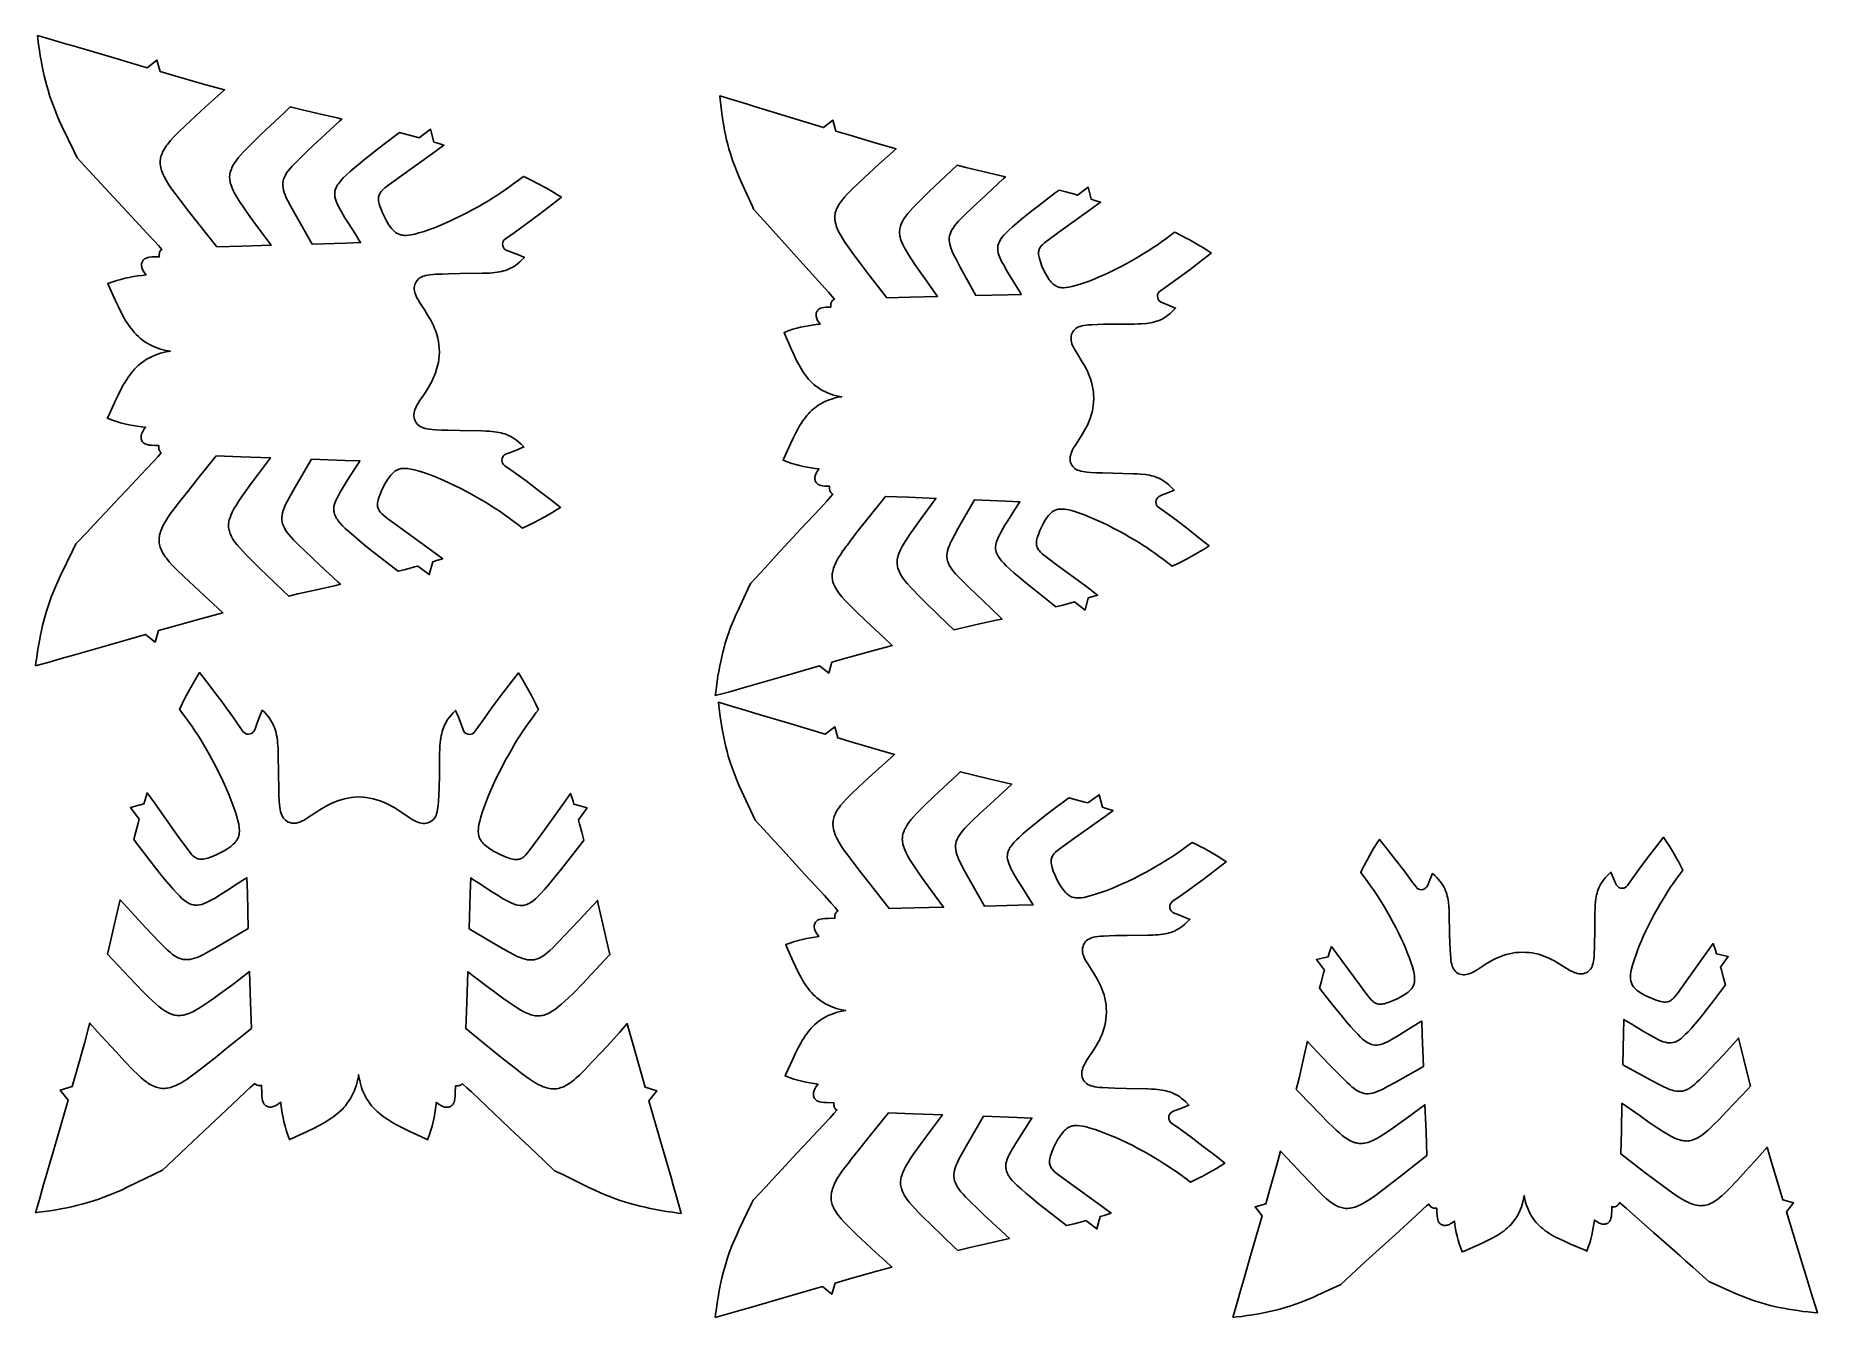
# Model space of a CAD drawing. Extents: x 0 to 21428, y 0 to 15415.
import ezdxf

# ---------------------------------------------------------------- set-up
doc = ezdxf.new("R2010")
doc.units = 0
doc.layers.get('0').update_dxf_attribs({"linetype": 'CONTINUOUS'})

msp = doc.modelspace()

# ---------------------------------------------------------------- linework, layer by layer
for points in [[(0, 7835), (163, 7881), (336, 7930), (428, 7956), (877, 8086), (1320, 8214), (1437, 8121), (1479, 8259), (1656, 8310), (1999, 8405), (2253, 8474), (2134, 8582), (2026, 8681), (1907, 8792), (1788, 8905), (1699, 8991), (1643, 9048), (1606, 9088), (1573, 9129), (1559, 9148), (1545, 9167), (1533, 9187), (1522, 9206), (1512, 9226), (1506, 9242), (1498, 9262), (1493, 9278), (1489, 9294), (1486, 9310), (1485, 9329), (1484, 9343), (1484, 9357), (1486, 9377), (1488, 9391), (1491, 9410), (1496, 9430), (1502, 9449), (1509, 9469), (1517, 9489), (1535, 9528), (1560, 9572), (1590, 9620), (1623, 9668), (1665, 9725), (1677, 9741), (1726, 9804), (1829, 9934), (1938, 10071), (2173, 10362), (2471, 10351), (2824, 10339), (2667, 10129), (2568, 9996), (2522, 9932), (2481, 9872), (2441, 9814), (2410, 9765), (2385, 9722), (2363, 9682), (2347, 9644), (2334, 9609), (2329, 9590), (2325, 9574), (2323, 9558), (2321, 9542), (2320, 9527), (2320, 9514), (2321, 9499), (2323, 9484), (2326, 9469), (2330, 9454), (2340, 9425), (2346, 9410), (2355, 9392), (2373, 9360), (2397, 9324), (2423, 9290), (2454, 9253), (2490, 9213), (2532, 9169), (2583, 9117), (2692, 9010), (2970, 8745), (3044, 8673), (3155, 8700), (3377, 8751), (3610, 8803), (3666, 8816), (3639, 8841), (3418, 9047), (3327, 9133), (3246, 9211), (3163, 9292), (3103, 9352), (3072, 9385), (3046, 9414), (3025, 9441), (3006, 9468), (2991, 9494), (2979, 9519), (2970, 9545), (2964, 9569), (2961, 9593), (2961, 9620), (2964, 9647), (2970, 9675), (2978, 9702), (2989, 9733), (3003, 9767), (3021, 9804), (3053, 9864), (3110, 9965), (3318, 10321), (3723, 10307), (3900, 10300), (3884, 10275), (3836, 10200), (3748, 10063), (3710, 10003), (3663, 9926), (3645, 9894), (3630, 9865), (3615, 9834), (3603, 9806), (3594, 9779), (3588, 9752), (3585, 9728), (3586, 9707), (3587, 9695), (3589, 9684), (3595, 9661), (3599, 9650), (3605, 9636), (3612, 9622), (3620, 9608), (3629, 9595), (3640, 9579), (3664, 9551), (3692, 9520), (3724, 9489), (3769, 9448), (3826, 9398), (3885, 9348), (3946, 9297), (4013, 9243), (4098, 9176), (4312, 9010), (4360, 8974), (4448, 8996), (4557, 9025), (4595, 9035), (4733, 8933), (4775, 9087), (4821, 9101), (4896, 9124), (4759, 9224), (4363, 9512), (4219, 9617), (4188, 9642), (4164, 9663), (4153, 9675), (4144, 9685), (4136, 9696), (4130, 9705), (4124, 9718), (4119, 9729), (4115, 9741), (4113, 9753), (4112, 9766), (4112, 9780), (4113, 9795), (4116, 9811), (4120, 9829), (4125, 9847), (4140, 9890), (4161, 9942), (4184, 9991), (4209, 10037), (4235, 10079), (4259, 10112), (4272, 10128), (4284, 10141), (4296, 10154), (4307, 10164), (4320, 10175), (4332, 10183), (4345, 10190), (4359, 10197), (4371, 10201), (4385, 10205), (4398, 10208), (4413, 10210), (4429, 10211), (4445, 10211), (4477, 10209), (4513, 10203), (4553, 10194), (4600, 10180), (4663, 10161), (4726, 10139), (4787, 10116), (4846, 10092), (4909, 10065), (4971, 10037), (5036, 10005), (5112, 9968), (5183, 9931), (5254, 9892), (5311, 9860), (5373, 9825), (5429, 9791), (5484, 9757), (5535, 9724), (5585, 9691), (5634, 9657), (5691, 9616), (5740, 9581), (5795, 9539), (5854, 9493), (5873, 9501), (5940, 9533), (6012, 9569), (6040, 9583), (6130, 9632), (6219, 9683), (6266, 9712), (6313, 9741), (6207, 9825), (6049, 9946), (5898, 10060), (5746, 10170), (5641, 10243), (5627, 10256), (5615, 10272), (5609, 10291), (5607, 10310), (5610, 10330), (5617, 10348), (5629, 10364), (5644, 10376), (5662, 10386), (5711, 10403), (5791, 10434), (5872, 10468), (5838, 10502), (5816, 10522), (5788, 10545), (5764, 10563), (5739, 10579), (5714, 10594), (5687, 10607), (5664, 10616), (5643, 10624), (5619, 10631), (5597, 10637), (5571, 10642), (5545, 10647), (5518, 10651), (5487, 10654), (5456, 10657), (5420, 10659), (5413, 10659), (5366, 10661), (5102, 10665), (4963, 10669), (4886, 10672), (4808, 10676), (4770, 10679), (4737, 10682), (4710, 10686), (4684, 10691), (4662, 10698), (4643, 10705), (4625, 10714), (4609, 10725), (4594, 10737), (4583, 10750), (4572, 10766), (4563, 10784), (4556, 10802), (4551, 10821), (4549, 10838), (4549, 10858), (4551, 10877), (4556, 10899), (4562, 10919), (4571, 10940), (4582, 10961), (4595, 10985), (4618, 11021), (4676, 11109), (4703, 11151), (4728, 11191), (4750, 11229), (4767, 11263), (4782, 11294), (4797, 11327), (4810, 11360), (4823, 11402), (4835, 11444), (4844, 11484), (4850, 11524), (4854, 11563), (4856, 11610), (4854, 11657), (4850, 11697), (4844, 11736), (4836, 11777), (4825, 11819), (4811, 11861), (4798, 11894), (4784, 11927), (4770, 11959), (4752, 11993), (4730, 12031), (4706, 12071), (4679, 12113), (4621, 12201), (4599, 12238), (4586, 12261), (4575, 12282), (4567, 12304), (4560, 12323), (4556, 12345), (4554, 12365), (4554, 12384), (4556, 12401), (4561, 12420), (4568, 12439), (4577, 12456), (4588, 12472), (4600, 12485), (4614, 12497), (4631, 12508), (4648, 12517), (4667, 12524), (4690, 12530), (4716, 12536), (4742, 12540), (4775, 12543), (4814, 12545), (4891, 12548), (4968, 12551), (5107, 12554), (5372, 12557), (5419, 12558), (5426, 12558), (5462, 12560), (5493, 12562), (5524, 12566), (5551, 12569), (5577, 12574), (5603, 12579), (5625, 12585), (5649, 12592), (5670, 12600), (5693, 12609), (5720, 12622), (5746, 12636), (5770, 12652), (5794, 12670), (5822, 12693), (5845, 12713), (5879, 12747), (5798, 12781), (5718, 12812), (5669, 12830), (5652, 12840), (5636, 12852), (5625, 12868), (5617, 12886), (5615, 12906), (5617, 12925), (5624, 12944), (5635, 12960), (5649, 12973), (5754, 13045), (5907, 13154), (6060, 13267), (6218, 13388), (6324, 13471), (6278, 13501), (6231, 13530), (6142, 13581), (6052, 13630), (5953, 13681), (5886, 13713), (5867, 13722), (5807, 13676), (5752, 13635), (5703, 13599), (5646, 13559), (5596, 13525), (5546, 13492), (5496, 13460), (5440, 13426), (5383, 13393), (5322, 13358), (5265, 13326), (5193, 13288), (5122, 13251), (5046, 13214), (4980, 13183), (4918, 13155), (4855, 13129), (4796, 13105), (4735, 13083), (4671, 13061), (4609, 13042), (4561, 13029), (4522, 13020), (4486, 13014), (4453, 13012), (4437, 13013), (4422, 13014), (4406, 13016), (4394, 13018), (4379, 13023), (4367, 13027), (4354, 13034), (4341, 13041), (4329, 13049), (4316, 13060), (4305, 13070), (4293, 13083), (4281, 13096), (4268, 13112), (4245, 13145), (4219, 13188), (4194, 13234), (4171, 13283), (4150, 13335), (4136, 13378), (4131, 13396), (4127, 13414), (4124, 13430), (4123, 13445), (4123, 13459), (4124, 13473), (4127, 13484), (4130, 13496), (4135, 13508), (4142, 13520), (4148, 13530), (4156, 13540), (4165, 13550), (4176, 13561), (4200, 13583), (4232, 13607), (4376, 13712), (4774, 13997), (4911, 14096), (4836, 14120), (4790, 14134), (4749, 14289), (4611, 14187), (4572, 14198), (4464, 14227), (4376, 14250), (4328, 14214), (4113, 14049), (4027, 13982), (3960, 13929), (3899, 13879), (3840, 13829), (3783, 13780), (3737, 13739), (3704, 13707), (3676, 13677), (3653, 13649), (3641, 13633), (3632, 13620), (3624, 13606), (3617, 13593), (3611, 13579), (3607, 13568), (3600, 13545), (3598, 13533), (3597, 13522), (3597, 13500), (3600, 13476), (3606, 13449), (3614, 13423), (3626, 13394), (3641, 13363), (3656, 13334), (3674, 13302), (3720, 13224), (3757, 13164), (3845, 13027), (3892, 12952), (3908, 12926), (3731, 12921), (3326, 12909), (3120, 13267), (3064, 13367), (3032, 13428), (3014, 13465), (3000, 13499), (2989, 13530), (2981, 13557), (2976, 13585), (2973, 13612), (2973, 13639), (2976, 13663), (2982, 13687), (2992, 13713), (3004, 13738), (3019, 13763), (3039, 13791), (3060, 13817), (3085, 13846), (3117, 13879), (3178, 13939), (3261, 14020), (3342, 14097), (3433, 14182), (3656, 14387), (3683, 14412), (3627, 14425), (3394, 14479), (3173, 14531), (3062, 14558), (2987, 14487), (2708, 14224), (2599, 14118), (2547, 14065), (2505, 14022), (2469, 13983), (2437, 13946), (2411, 13911), (2387, 13876), (2369, 13844), (2360, 13826), (2354, 13811), (2343, 13782), (2339, 13767), (2336, 13752), (2334, 13737), (2333, 13722), (2333, 13709), (2334, 13694), (2335, 13678), (2338, 13662), (2341, 13646), (2346, 13627), (2359, 13592), (2375, 13554), (2396, 13513), (2422, 13470), (2452, 13422), (2491, 13363), (2533, 13303), (2578, 13239), (2676, 13105), (2832, 12894), (2478, 12884), (2180, 12875), (1947, 13167), (1839, 13305), (1738, 13436), (1677, 13515), (1635, 13572), (1602, 13620), (1572, 13669), (1548, 13713), (1530, 13752), (1522, 13772), (1515, 13792), (1509, 13811), (1505, 13831), (1501, 13850), (1499, 13865), (1498, 13884), (1498, 13898), (1499, 13913), (1501, 13931), (1503, 13947), (1507, 13963), (1512, 13979), (1520, 13999), (1527, 14015), (1537, 14035), (1548, 14054), (1560, 14073), (1574, 14092), (1588, 14111), (1622, 14152), (1658, 14192), (1715, 14249), (1804, 14334), (1924, 14447), (2044, 14557), (2153, 14656), (2272, 14762), (2018, 14833), (1676, 14930), (1499, 14982), (1458, 15120), (1341, 15028), (899, 15159), (451, 15291), (358, 15318), (186, 15368), (23, 15415), (27, 15377), (36, 15309), (45, 15241), (56, 15173), (66, 15114), (78, 15047), (90, 14989), (103, 14930), (118, 14871), (133, 14812), (149, 14758), (172, 14684), (197, 14611), (225, 14538), (256, 14462), (285, 14396), (317, 14326), (463, 14021), (499, 13944), (632, 13802), (786, 13636), (1102, 13294), (1343, 13037), (1429, 12944), (1477, 12891), (1517, 12843), (1512, 12839), (1505, 12833), (1499, 12825), (1495, 12818), (1491, 12809), (1489, 12799), (1487, 12789), (1487, 12776), (1487, 12763), (1488, 12756), (1441, 12755), (1401, 12753), (1373, 12751), (1349, 12746), (1331, 12740), (1320, 12735), (1311, 12730), (1303, 12723), (1295, 12716), (1289, 12708), (1284, 12699), (1280, 12689), (1276, 12678), (1275, 12667), (1274, 12657), (1274, 12646), (1276, 12634), (1279, 12623), (1283, 12611), (1288, 12599), (1294, 12587), (1308, 12563), (1328, 12537), (1280, 12532), (1228, 12525), (1177, 12518), (1125, 12508), (1075, 12497), (1025, 12484), (977, 12471), (930, 12455), (867, 12432), (876, 12414), (962, 12224), (995, 12152), (1029, 12084), (1060, 12026), (1078, 11995), (1097, 11965), (1116, 11936), (1134, 11911), (1152, 11887), (1171, 11863), (1190, 11841), (1211, 11819), (1236, 11795), (1258, 11775), (1286, 11754), (1313, 11734), (1342, 11716), (1371, 11700), (1402, 11684), (1436, 11669), (1468, 11657), (1500, 11646), (1533, 11637), (1566, 11629), (1597, 11623), (1618, 11620), (1597, 11617), (1566, 11612), (1533, 11604), (1500, 11595), (1468, 11584), (1436, 11572), (1401, 11557), (1371, 11542), (1341, 11526), (1313, 11508), (1285, 11489), (1257, 11467), (1235, 11448), (1210, 11424), (1189, 11402), (1169, 11380), (1150, 11356), (1132, 11332), (1114, 11308), (1095, 11279), (1076, 11248), (1058, 11218), (1026, 11160), (992, 11092), (958, 11020), (871, 10831), (862, 10813), (925, 10789), (972, 10774), (1020, 10760), (1069, 10747), (1119, 10736), (1171, 10726), (1222, 10717), (1274, 10711), (1322, 10705), (1303, 10679), (1288, 10656), (1282, 10644), (1277, 10632), (1273, 10619), (1270, 10609), (1268, 10597), (1268, 10586), (1268, 10575), (1270, 10565), (1273, 10554), (1277, 10544), (1283, 10534), (1288, 10527), (1296, 10519), (1304, 10512), (1314, 10507), (1324, 10502), (1343, 10496), (1367, 10491), (1394, 10488), (1434, 10486), (1481, 10484), (1480, 10478), (1480, 10465), (1480, 10453), (1482, 10442), (1484, 10433), (1488, 10424), (1492, 10416), (1498, 10408), (1505, 10402), (1510, 10397), (1469, 10351), (1421, 10298), (1335, 10205), (1092, 9949), (1014, 9866), (774, 9609), (699, 9530), (619, 9445), (485, 9303), (448, 9227), (301, 8922), (268, 8852), (239, 8786), (207, 8711), (188, 8661), (179, 8638), (153, 8565), (130, 8492), (114, 8437), (98, 8379), (83, 8320), (70, 8261), (58, 8203), (45, 8136), (34, 8077), (23, 8009), (13, 7941), (4, 7873), (0, 7835)], [(8174, 7477), (8347, 7525), (8508, 7571), (8595, 7596), (9015, 7717), (9429, 7837), (9539, 7749), (9577, 7879), (9743, 7927), (10063, 8016), (10303, 8081), (10201, 8175), (10101, 8268), (9986, 8377), (9872, 8487), (9782, 8575), (9729, 8629), (9695, 8667), (9663, 8707), (9638, 8743), (9626, 8761), (9616, 8780), (9607, 8799), (9600, 8814), (9593, 8833), (9588, 8848), (9585, 8863), (9582, 8879), (9580, 8896), (9580, 8910), (9580, 8923), (9581, 8942), (9583, 8955), (9586, 8974), (9591, 8992), (9596, 9011), (9603, 9029), (9610, 9048), (9627, 9085), (9649, 9126), (9678, 9172), (9709, 9218), (9748, 9272), (9758, 9285), (9804, 9346), (9893, 9462), (9992, 9587), (10219, 9874), (10498, 9863), (10828, 9850), (10671, 9635), (10591, 9525), (10550, 9467), (10511, 9411), (10475, 9356), (10446, 9310), (10422, 9269), (10402, 9231), (10386, 9195), (10374, 9162), (10369, 9144), (10366, 9129), (10363, 9114), (10362, 9099), (10361, 9084), (10361, 9069), (10362, 9055), (10364, 9040), (10367, 9026), (10370, 9012), (10380, 8984), (10394, 8953), (10411, 8922), (10433, 8888), (10458, 8855), (10487, 8820), (10521, 8782), (10560, 8741), (10609, 8691), (10711, 8589), (10971, 8336), (11042, 8267), (11145, 8291), (11352, 8339), (11570, 8388), (11623, 8399), (11602, 8419), (11394, 8616), (11233, 8772), (11156, 8849), (11093, 8912), (11064, 8944), (11040, 8971), (11020, 8997), (11002, 9023), (10988, 9047), (10977, 9071), (10968, 9096), (10962, 9118), (10960, 9141), (10960, 9166), (10962, 9192), (10967, 9218), (10975, 9245), (10985, 9274), (10998, 9306), (11015, 9341), (11045, 9398), (11096, 9491), (11290, 9831), (11669, 9816), (11835, 9809), (11820, 9785), (11776, 9714), (11695, 9587), (11658, 9527), (11615, 9454), (11598, 9424), (11584, 9397), (11570, 9368), (11559, 9340), (11551, 9315), (11546, 9290), (11543, 9267), (11543, 9247), (11546, 9224), (11552, 9203), (11562, 9179), (11576, 9153), (11595, 9125), (11617, 9098), (11643, 9069), (11674, 9039), (11716, 9000), (11769, 8952), (11824, 8905), (11885, 8854), (11948, 8802), (12025, 8740), (12225, 8582), (12271, 8547), (12354, 8567), (12455, 8594), (12492, 8604), (12621, 8506), (12659, 8652), (12702, 8665), (12772, 8687), (12643, 8784), (12275, 9056), (12136, 9159), (12107, 9182), (12084, 9203), (12067, 9222), (12059, 9232), (12053, 9242), (12047, 9253), (12042, 9264), (12039, 9275), (12036, 9286), (12035, 9299), (12035, 9313), (12036, 9326), (12038, 9342), (12042, 9359), (12046, 9376), (12060, 9415), (12079, 9465), (12100, 9511), (12123, 9553), (12147, 9594), (12170, 9627), (12182, 9642), (12193, 9655), (12204, 9667), (12214, 9676), (12227, 9686), (12238, 9694), (12250, 9701), (12262, 9707), (12273, 9712), (12287, 9716), (12298, 9718), (12312, 9720), (12327, 9721), (12342, 9721), (12372, 9719), (12406, 9714), (12443, 9706), (12485, 9694), (12544, 9675), (12603, 9654), (12660, 9632), (12716, 9609), (12770, 9585), (12828, 9558), (12894, 9526), (12960, 9493), (13032, 9455), (13098, 9418), (13156, 9385), (13209, 9354), (13262, 9322), (13314, 9289), (13362, 9258), (13413, 9223), (13459, 9190), (13512, 9152), (13565, 9113), (13616, 9073), (13667, 9033), (13686, 9042), (13749, 9072), (13842, 9119), (13926, 9165), (14009, 9213), (14053, 9240), (14090, 9263), (14113, 9279), (14011, 9361), (13862, 9478), (13720, 9586), (13577, 9691), (13508, 9740), (13493, 9753), (13482, 9770), (13476, 9788), (13474, 9807), (13477, 9827), (13484, 9845), (13495, 9860), (13510, 9873), (13528, 9882), (13541, 9887), (13617, 9916), (13693, 9947), (13674, 9968), (13650, 9992), (13629, 10012), (13603, 10034), (13580, 10050), (13557, 10066), (13533, 10080), (13508, 10092), (13486, 10102), (13467, 10109), (13443, 10116), (13419, 10122), (13395, 10128), (13371, 10132), (13346, 10136), (13288, 10141), (13247, 10144), (13200, 10146), (12954, 10151), (12829, 10155), (12757, 10158), (12687, 10162), (12648, 10165), (12620, 10168), (12595, 10172), (12570, 10177), (12549, 10183), (12529, 10191), (12513, 10199), (12498, 10209), (12484, 10221), (12473, 10234), (12463, 10249), (12454, 10265), (12447, 10283), (12443, 10301), (12441, 10317), (12441, 10336), (12443, 10354), (12448, 10375), (12453, 10393), (12462, 10414), (12471, 10434), (12483, 10456), (12505, 10491), (12585, 10616), (12608, 10654), (12628, 10690), (12645, 10722), (12659, 10751), (12672, 10782), (12683, 10812), (12696, 10851), (12706, 10889), (12714, 10927), (12720, 10967), (12723, 11005), (12725, 11049), (12724, 11094), (12721, 11132), (12716, 11172), (12708, 11210), (12699, 11248), (12686, 11287), (12676, 11317), (12663, 11349), (12650, 11378), (12634, 11410), (12614, 11447), (12592, 11485), (12513, 11611), (12492, 11646), (12480, 11669), (12471, 11689), (12463, 11710), (12458, 11728), (12453, 11749), (12452, 11767), (12452, 11786), (12454, 11802), (12459, 11820), (12466, 11838), (12474, 11854), (12485, 11868), (12496, 11881), (12510, 11893), (12525, 11903), (12542, 11911), (12562, 11918), (12583, 11924), (12608, 11929), (12633, 11932), (12661, 11935), (12700, 11937), (12770, 11940), (12842, 11943), (12968, 11945), (13213, 11946), (13261, 11947), (13301, 11949), (13359, 11954), (13384, 11957), (13409, 11961), (13433, 11966), (13457, 11972), (13480, 11979), (13500, 11986), (13522, 11995), (13547, 12007), (13571, 12020), (13595, 12036), (13618, 12052), (13644, 12073), (13665, 12093), (13690, 12117), (13709, 12137), (13633, 12170), (13558, 12200), (13545, 12205), (13528, 12214), (13513, 12227), (13502, 12243), (13495, 12261), (13492, 12280), (13494, 12300), (13501, 12318), (13512, 12334), (13527, 12347), (13597, 12395), (13741, 12498), (13886, 12604), (14035, 12718), (14139, 12799), (14116, 12815), (14080, 12839), (14036, 12867), (13954, 12916), (13871, 12963), (13844, 12977), (13778, 13011), (13715, 13043), (13696, 13052), (13646, 13012), (13593, 12973), (13540, 12935), (13487, 12897), (13439, 12865), (13388, 12832), (13340, 12801), (13288, 12769), (13234, 12738), (13181, 12707), (13123, 12675), (13055, 12639), (12983, 12603), (12917, 12570), (12850, 12539), (12792, 12513), (12737, 12490), (12681, 12468), (12624, 12447), (12564, 12427), (12505, 12409), (12463, 12397), (12426, 12389), (12392, 12384), (12362, 12383), (12347, 12383), (12332, 12384), (12318, 12387), (12306, 12389), (12293, 12394), (12282, 12398), (12270, 12404), (12258, 12412), (12247, 12420), (12235, 12430), (12225, 12440), (12213, 12452), (12203, 12465), (12191, 12480), (12169, 12513), (12145, 12555), (12123, 12597), (12103, 12643), (12084, 12693), (12071, 12733), (12067, 12750), (12064, 12767), (12062, 12783), (12061, 12796), (12061, 12809), (12063, 12822), (12065, 12833), (12069, 12845), (12074, 12856), (12080, 12866), (12086, 12876), (12094, 12886), (12112, 12905), (12135, 12925), (12164, 12948), (12304, 13050), (12676, 13316), (12807, 13411), (12738, 13434), (12695, 13447), (12658, 13594), (12528, 13498), (12492, 13508), (12391, 13537), (12308, 13558), (12262, 13524), (12059, 13369), (11981, 13308), (11917, 13257), (11856, 13207), (11800, 13160), (11747, 13114), (11703, 13075), (11673, 13045), (11646, 13017), (11623, 12990), (11604, 12963), (11590, 12937), (11580, 12913), (11573, 12892), (11570, 12869), (11570, 12849), (11572, 12826), (11577, 12801), (11585, 12776), (11595, 12748), (11609, 12719), (11622, 12691), (11639, 12661), (11681, 12587), (11717, 12527), (11796, 12399), (11839, 12327), (11853, 12303), (11687, 12299), (11308, 12289), (11119, 12632), (11070, 12725), (11040, 12783), (11024, 12818), (11011, 12850), (11002, 12880), (10995, 12906), (10990, 12932), (10988, 12958), (10988, 12984), (10991, 13006), (10997, 13029), (11006, 13053), (11018, 13078), (11033, 13101), (11051, 13127), (11071, 13152), (11095, 13180), (11125, 13211), (11188, 13273), (11267, 13349), (11430, 13502), (11641, 13696), (11663, 13715), (11610, 13728), (11392, 13780), (11186, 13831), (11084, 13857), (11012, 13789), (10747, 13540), (10644, 13439), (10594, 13390), (10554, 13349), (10520, 13312), (10491, 13277), (10465, 13244), (10443, 13211), (10425, 13181), (10411, 13150), (10401, 13122), (10397, 13107), (10394, 13093), (10392, 13079), (10390, 13065), (10390, 13050), (10391, 13035), (10392, 13020), (10395, 13005), (10398, 12990), (10403, 12972), (10414, 12939), (10429, 12902), (10449, 12864), (10472, 12822), (10500, 12776), (10536, 12720), (10574, 12663), (10614, 12605), (10692, 12494), (10846, 12277), (10516, 12269), (10237, 12261), (10013, 12552), (9917, 12679), (9830, 12795), (9774, 12871), (9736, 12925), (9706, 12971), (9678, 13018), (9656, 13060), (9640, 13097), (9633, 13116), (9627, 13134), (9622, 13153), (9617, 13171), (9614, 13190), (9613, 13203), (9612, 13222), (9612, 13235), (9612, 13249), (9614, 13266), (9617, 13282), (9621, 13297), (9626, 13312), (9633, 13331), (9640, 13346), (9650, 13365), (9660, 13383), (9672, 13401), (9698, 13437), (9730, 13476), (9765, 13514), (9819, 13567), (9910, 13654), (10026, 13762), (10142, 13869), (10244, 13961), (10348, 14053), (10108, 14122), (9790, 14216), (9625, 14266), (9588, 14397), (9477, 14310), (9065, 14436), (8647, 14564), (8561, 14590), (8400, 14638), (8227, 14689), (8231, 14646), (8239, 14581), (8247, 14516), (8256, 14451), (8264, 14396), (8275, 14331), (8286, 14276), (8297, 14220), (8310, 14163), (8324, 14107), (8338, 14055), (8359, 13985), (8382, 13915), (8407, 13845), (8436, 13773), (8460, 13713), (8490, 13647), (8624, 13351), (8634, 13329), (8798, 13148), (8940, 12990), (9228, 12669), (9455, 12419), (9534, 12330), (9578, 12279), (9607, 12245), (9598, 12240), (9588, 12233), (9581, 12226), (9575, 12219), (9571, 12211), (9567, 12202), (9564, 12193), (9563, 12182), (9562, 12170), (9562, 12157), (9563, 12150), (9544, 12150), (9506, 12149), (9481, 12146), (9458, 12142), (9440, 12136), (9431, 12132), (9422, 12127), (9414, 12121), (9407, 12113), (9402, 12106), (9396, 12097), (9392, 12088), (9389, 12078), (9387, 12068), (9386, 12058), (9387, 12048), (9388, 12036), (9391, 12026), (9394, 12014), (9399, 12003), (9404, 11991), (9418, 11969), (9435, 11943), (9389, 11939), (9340, 11933), (9292, 11926), (9245, 11917), (9198, 11907), (9153, 11896), (9108, 11883), (9064, 11869), (9001, 11846), (9011, 11825), (9087, 11648), (9118, 11580), (9148, 11515), (9177, 11460), (9193, 11430), (9210, 11402), (9228, 11374), (9244, 11350), (9261, 11327), (9278, 11305), (9296, 11283), (9315, 11263), (9338, 11239), (9359, 11221), (9385, 11200), (9410, 11182), (9437, 11164), (9464, 11148), (9492, 11134), (9525, 11119), (9554, 11107), (9584, 11097), (9615, 11088), (9649, 11080), (9694, 11072), (9649, 11065), (9615, 11057), (9584, 11048), (9554, 11038), (9524, 11027), (9492, 11013), (9463, 10999), (9435, 10983), (9409, 10966), (9383, 10948), (9357, 10928), (9336, 10910), (9312, 10887), (9293, 10866), (9275, 10845), (9257, 10823), (9240, 10800), (9224, 10777), (9205, 10749), (9188, 10721), (9171, 10692), (9142, 10637), (9110, 10572), (9079, 10505), (9000, 10329), (8990, 10308), (9052, 10284), (9096, 10269), (9141, 10256), (9186, 10244), (9233, 10233), (9280, 10224), (9327, 10216), (9376, 10209), (9422, 10204), (9404, 10179), (9391, 10157), (9385, 10145), (9380, 10134), (9376, 10122), (9374, 10112), (9372, 10101), (9372, 10091), (9373, 10080), (9374, 10071), (9377, 10060), (9381, 10051), (9386, 10042), (9392, 10035), (9399, 10027), (9407, 10021), (9415, 10016), (9425, 10011), (9442, 10005), (9465, 10001), (9491, 9998), (9528, 9996), (9547, 9995), (9546, 9989), (9546, 9976), (9546, 9963), (9548, 9953), (9550, 9943), (9554, 9934), (9558, 9927), (9564, 9919), (9571, 9912), (9580, 9905), (9589, 9900), (9560, 9867), (9515, 9816), (9435, 9729), (9204, 9482), (8912, 9165), (8843, 9090), (8768, 9009), (8601, 8831), (8591, 8808), (8452, 8515), (8421, 8449), (8396, 8390), (8366, 8318), (8346, 8263), (8340, 8248), (8316, 8179), (8294, 8109), (8279, 8057), (8265, 8001), (8251, 7945), (8239, 7889), (8227, 7834), (8215, 7769), (8206, 7714), (8196, 7649), (8187, 7584), (8179, 7519), (8174, 7477)], [(0, 1259), (35, 1264), (105, 1273), (175, 1283), (245, 1295), (305, 1305), (374, 1319), (433, 1331), (493, 1345), (554, 1360), (614, 1376), (669, 1393), (748, 1418), (822, 1444), (894, 1472), (971, 1504), (1039, 1535), (1110, 1568), (1426, 1722), (1525, 1769), (1657, 1894), (1824, 2052), (2164, 2371), (2432, 2626), (2527, 2715), (2582, 2764), (2636, 2812), (2642, 2806), (2650, 2800), (2657, 2796), (2666, 2792), (2676, 2789), (2686, 2788), (2699, 2787), (2712, 2788), (2718, 2789), (2720, 2704), (2722, 2662), (2724, 2633), (2729, 2608), (2735, 2589), (2740, 2578), (2746, 2568), (2753, 2559), (2761, 2551), (2769, 2546), (2779, 2540), (2789, 2535), (2800, 2532), (2811, 2530), (2822, 2530), (2833, 2530), (2846, 2532), (2857, 2535), (2870, 2539), (2882, 2545), (2895, 2551), (2919, 2567), (2948, 2588), (2950, 2566), (2956, 2513), (2965, 2457), (2975, 2404), (2986, 2352), (2999, 2301), (3013, 2252), (3029, 2203), (3053, 2138), (3072, 2147), (3266, 2237), (3340, 2272), (3410, 2308), (3469, 2340), (3501, 2359), (3532, 2378), (3562, 2399), (3587, 2417), (3612, 2436), (3635, 2455), (3659, 2476), (3681, 2497), (3705, 2523), (3726, 2546), (3748, 2575), (3768, 2603), (3786, 2633), (3803, 2663), (3819, 2695), (3834, 2730), (3847, 2763), (3857, 2797), (3867, 2830), (3875, 2865), (3881, 2898), (3884, 2918), (3887, 2898), (3893, 2865), (3901, 2830), (3910, 2797), (3921, 2763), (3933, 2730), (3949, 2695), (3964, 2663), (3981, 2632), (3999, 2603), (4019, 2574), (4041, 2546), (4061, 2522), (4086, 2496), (4108, 2475), (4131, 2455), (4155, 2435), (4180, 2416), (4205, 2398), (4235, 2378), (4266, 2358), (4297, 2339), (4357, 2307), (4427, 2271), (4500, 2236), (4694, 2146), (4713, 2137), (4737, 2201), (4753, 2250), (4767, 2299), (4780, 2350), (4792, 2402), (4802, 2455), (4810, 2511), (4817, 2564), (4819, 2586), (4848, 2565), (4872, 2549), (4884, 2543), (4897, 2537), (4910, 2533), (4920, 2530), (4933, 2528), (4944, 2527), (4956, 2528), (4966, 2530), (4978, 2533), (4988, 2538), (4998, 2543), (5006, 2549), (5014, 2557), (5021, 2566), (5027, 2576), (5032, 2586), (5038, 2606), (5043, 2631), (5045, 2660), (5047, 2702), (5050, 2786), (5055, 2786), (5068, 2785), (5081, 2785), (5091, 2787), (5101, 2789), (5110, 2793), (5118, 2797), (5125, 2803), (5131, 2809), (5132, 2809), (5185, 2762), (5240, 2712), (5335, 2623), (5603, 2367), (5698, 2277), (5942, 2047), (6028, 1966), (6108, 1890), (6240, 1764), (6339, 1717), (6654, 1563), (6726, 1529), (6794, 1498), (6870, 1466), (6905, 1452), (6942, 1438), (7016, 1411), (7095, 1386), (7151, 1369), (7211, 1353), (7271, 1338), (7331, 1324), (7390, 1311), (7460, 1297), (7519, 1287), (7589, 1275), (7659, 1265), (7729, 1255), (7764, 1251), (7720, 1409), (7669, 1588), (7642, 1683), (7508, 2147), (7376, 2604), (7471, 2724), (7329, 2768), (7277, 2951), (7178, 3304), (7132, 3475), (7116, 3533), (7022, 3428), (6920, 3314), (6805, 3190), (6691, 3069), (6599, 2972), (6540, 2914), (6498, 2876), (6475, 2856), (6456, 2840), (6436, 2826), (6416, 2812), (6396, 2799), (6376, 2788), (6355, 2778), (6339, 2770), (6318, 2763), (6302, 2758), (6285, 2753), (6268, 2750), (6249, 2749), (6234, 2748), (6219, 2748), (6199, 2750), (6184, 2752), (6164, 2756), (6144, 2761), (6123, 2767), (6103, 2774), (6083, 2783), (6042, 2802), (6022, 2813), (5996, 2828), (5946, 2860), (5896, 2895), (5837, 2939), (5826, 2948), (5750, 3008), (5610, 3119), (5464, 3237), (5174, 3473), (5184, 3786), (5196, 4156), (5400, 4002), (5553, 3887), (5620, 3839), (5682, 3795), (5743, 3753), (5793, 3721), (5837, 3694), (5880, 3671), (5919, 3653), (5939, 3646), (5955, 3640), (5975, 3635), (5992, 3631), (6008, 3628), (6024, 3626), (6041, 3625), (6054, 3626), (6069, 3627), (6085, 3629), (6100, 3632), (6116, 3636), (6131, 3641), (6147, 3646), (6162, 3653), (6181, 3662), (6214, 3681), (6251, 3705), (6286, 3733), (6325, 3765), (6366, 3803), (6411, 3846), (6463, 3897), (6571, 4009), (6844, 4298), (6906, 4363), (6874, 4499), (6822, 4727), (6767, 4968), (6757, 5015), (6535, 4775), (6446, 4680), (6366, 4595), (6285, 4512), (6219, 4446), (6185, 4413), (6155, 4387), (6127, 4365), (6099, 4345), (6073, 4329), (6046, 4316), (6019, 4307), (5995, 4301), (5970, 4298), (5945, 4298), (5917, 4300), (5888, 4306), (5859, 4314), (5827, 4326), (5792, 4341), (5754, 4360), (5694, 4392), (5586, 4454), (5213, 4674), (5227, 5099), (5233, 5285), (5259, 5268), (5337, 5218), (5476, 5126), (5542, 5084), (5622, 5035), (5656, 5016), (5685, 5000), (5717, 4984), (5747, 4972), (5775, 4962), (5802, 4956), (5827, 4953), (5850, 4953), (5862, 4954), (5874, 4956), (5898, 4963), (5909, 4967), (5924, 4973), (5938, 4981), (5952, 4989), (5966, 4998), (5982, 5010), (6012, 5034), (6043, 5064), (6076, 5098), (6118, 5145), (6170, 5204), (6222, 5266), (6274, 5330), (6330, 5400), (6399, 5489), (6571, 5712), (6591, 5740), (6568, 5834), (6541, 5936), (6527, 5985), (6632, 6127), (6474, 6171), (6463, 6208), (6434, 6302), (6347, 6182), (6050, 5768), (5941, 5618), (5915, 5585), (5893, 5560), (5881, 5548), (5871, 5539), (5860, 5531), (5850, 5524), (5837, 5517), (5825, 5512), (5813, 5509), (5801, 5506), (5786, 5505), (5772, 5505), (5757, 5507), (5740, 5509), (5723, 5513), (5703, 5519), (5683, 5526), (5658, 5535), (5604, 5557), (5553, 5582), (5506, 5608), (5461, 5636), (5427, 5661), (5410, 5674), (5396, 5686), (5384, 5699), (5373, 5711), (5362, 5725), (5353, 5738), (5346, 5751), (5339, 5765), (5334, 5778), (5330, 5793), (5327, 5806), (5325, 5822), (5324, 5839), (5324, 5855), (5325, 5872), (5326, 5890), (5332, 5927), (5341, 5969), (5355, 6018), (5375, 6084), (5398, 6150), (5421, 6213), (5446, 6276), (5474, 6342), (5503, 6406), (5535, 6475), (5574, 6554), (5613, 6629), (5652, 6704), (5685, 6763), (5722, 6827), (5757, 6886), (5789, 6940), (5823, 6992), (5860, 7049), (5896, 7101), (5937, 7160), (5974, 7211), (6017, 7269), (6046, 7307), (6014, 7374), (5963, 7477), (5913, 7570), (5860, 7662), (5831, 7711), (5806, 7751), (5722, 7644), (5597, 7481), (5539, 7403), (5481, 7325), (5425, 7247), (5369, 7168), (5284, 7045), (5270, 7030), (5254, 7019), (5236, 7012), (5216, 7010), (5197, 7013), (5178, 7021), (5163, 7032), (5150, 7048), (5141, 7065), (5116, 7136), (5084, 7218), (5051, 7299), (5022, 7270), (5001, 7247), (4977, 7219), (4959, 7194), (4943, 7169), (4928, 7143), (4915, 7115), (4905, 7092), (4897, 7070), (4889, 7045), (4884, 7022), (4878, 6995), (4873, 6968), (4869, 6941), (4866, 6909), (4863, 6877), (4861, 6840), (4861, 6833), (4859, 6784), (4856, 6521), (4852, 6368), (4849, 6283), (4845, 6205), (4842, 6166), (4839, 6135), (4835, 6107), (4830, 6080), (4823, 6057), (4816, 6038), (4807, 6020), (4796, 6003), (4783, 5988), (4770, 5976), (4753, 5965), (4735, 5955), (4716, 5948), (4697, 5943), (4679, 5941), (4659, 5941), (4639, 5944), (4617, 5949), (4597, 5955), (4575, 5964), (4553, 5975), (4529, 5989), (4491, 6013), (4404, 6071), (4359, 6101), (4318, 6126), (4279, 6149), (4244, 6167), (4212, 6183), (4178, 6198), (4144, 6211), (4101, 6225), (4061, 6237), (4019, 6246), (3976, 6253), (3936, 6257), (3887, 6259), (3839, 6257), (3798, 6253), (3755, 6246), (3714, 6237), (3673, 6226), (3631, 6212), (3596, 6198), (3563, 6184), (3531, 6168), (3496, 6150), (3457, 6127), (3416, 6102), (3370, 6072), (3283, 6014), (3245, 5990), (3221, 5977), (3199, 5966), (3177, 5957), (3157, 5950), (3135, 5945), (3115, 5943), (3095, 5943), (3077, 5945), (3058, 5950), (3039, 5957), (3021, 5966), (3005, 5978), (2991, 5990), (2979, 6005), (2968, 6022), (2959, 6040), (2951, 6059), (2945, 6082), (2939, 6109), (2935, 6137), (2932, 6168), (2930, 6207), (2926, 6285), (2923, 6370), (2920, 6523), (2916, 6786), (2915, 6835), (2915, 6842), (2913, 6879), (2910, 6911), (2907, 6943), (2903, 6970), (2898, 6998), (2893, 7024), (2887, 7047), (2879, 7072), (2872, 7094), (2862, 7118), (2849, 7145), (2834, 7171), (2817, 7197), (2799, 7221), (2776, 7250), (2755, 7273), (2726, 7302), (2693, 7221), (2661, 7138), (2636, 7068), (2626, 7050), (2614, 7035), (2598, 7023), (2580, 7016), (2560, 7013), (2541, 7015), (2522, 7022), (2506, 7033), (2493, 7048), (2408, 7171), (2352, 7250), (2296, 7328), (2238, 7407), (2180, 7485), (2056, 7647), (1972, 7755), (1947, 7715), (1917, 7666), (1865, 7575), (1815, 7482), (1800, 7453), (1763, 7379), (1731, 7312), (1760, 7274), (1803, 7216), (1840, 7165), (1881, 7106), (1916, 7053), (1953, 6997), (1987, 6944), (2019, 6890), (2054, 6831), (2091, 6767), (2123, 6707), (2163, 6633), (2201, 6558), (2240, 6479), (2272, 6410), (2301, 6345), (2329, 6279), (2353, 6217), (2377, 6153), (2399, 6087), (2419, 6022), (2433, 5972), (2442, 5931), (2448, 5893), (2449, 5875), (2450, 5859), (2450, 5842), (2449, 5825), (2446, 5809), (2444, 5796), (2439, 5781), (2435, 5768), (2428, 5754), (2420, 5741), (2412, 5728), (2401, 5714), (2390, 5703), (2377, 5690), (2363, 5677), (2347, 5664), (2312, 5639), (2268, 5611), (2220, 5585), (2170, 5561), (2115, 5539), (2090, 5529), (2070, 5523), (2050, 5517), (2033, 5513), (2016, 5511), (2001, 5509), (1987, 5509), (1973, 5510), (1960, 5513), (1948, 5516), (1936, 5521), (1923, 5529), (1913, 5535), (1902, 5543), (1892, 5552), (1880, 5564), (1858, 5589), (1833, 5622), (1724, 5773), (1428, 6187), (1341, 6308), (1312, 6213), (1300, 6176), (1142, 6133), (1247, 5991), (1233, 5942), (1206, 5839), (1182, 5746), (1203, 5718), (1374, 5494), (1443, 5405), (1499, 5335), (1551, 5271), (1602, 5209), (1654, 5150), (1697, 5102), (1729, 5068), (1760, 5039), (1790, 5014), (1806, 5002), (1820, 4993), (1834, 4985), (1848, 4978), (1863, 4971), (1874, 4967), (1898, 4960), (1910, 4958), (1922, 4957), (1945, 4957), (1970, 4960), (1997, 4966), (2025, 4976), (2055, 4988), (2087, 5004), (2117, 5020), (2150, 5039), (2231, 5088), (2296, 5130), (2435, 5221), (2513, 5271), (2540, 5287), (2546, 5102), (2558, 4677), (2184, 4457), (2076, 4396), (2017, 4364), (1979, 4345), (1943, 4330), (1911, 4318), (1882, 4310), (1854, 4305), (1825, 4302), (1801, 4302), (1776, 4305), (1751, 4311), (1724, 4321), (1698, 4334), (1672, 4350), (1643, 4369), (1616, 4392), (1586, 4418), (1551, 4451), (1486, 4517), (1405, 4601), (1325, 4685), (1236, 4781), (1015, 5021), (1005, 4974), (950, 4733), (897, 4505), (864, 4370), (926, 4304), (1199, 4014), (1307, 3903), (1359, 3852), (1404, 3808), (1445, 3770), (1483, 3738), (1519, 3710), (1555, 3686), (1589, 3667), (1607, 3658), (1623, 3651), (1638, 3645), (1653, 3640), (1669, 3636), (1684, 3633), (1700, 3631), (1715, 3630), (1728, 3630), (1745, 3631), (1761, 3633), (1778, 3635), (1794, 3639), (1814, 3645), (1830, 3650), (1850, 3658), (1890, 3676), (1932, 3698), (1977, 3725), (2027, 3757), (2088, 3799), (2150, 3842), (2217, 3891), (2370, 4005), (2574, 4159), (2585, 3788), (2595, 3476), (2304, 3240), (2158, 3123), (2018, 3012), (1931, 2944), (1872, 2899), (1822, 2864), (1771, 2832), (1746, 2818), (1726, 2807), (1685, 2787), (1664, 2779), (1644, 2772), (1624, 2766), (1603, 2761), (1583, 2757), (1568, 2755), (1548, 2753), (1533, 2753), (1518, 2754), (1499, 2756), (1482, 2759), (1466, 2763), (1449, 2768), (1428, 2776), (1412, 2783), (1392, 2793), (1371, 2805), (1351, 2817), (1332, 2831), (1312, 2846), (1292, 2861), (1269, 2881), (1228, 2919), (1169, 2978), (1077, 3075), (964, 3196), (849, 3321), (746, 3434), (653, 3540), (637, 3482), (590, 3311), (491, 2958), (438, 2775), (297, 2732), (391, 2612), (258, 2154), (123, 1691), (96, 1596), (45, 1418), (0, 1259)], [(8174, 0), (8342, 47), (8509, 94), (8599, 120), (9033, 246), (9462, 370), (9575, 279), (9615, 413), (9787, 462), (10118, 555), (10299, 604), (10216, 679), (10108, 778), (9989, 889), (9870, 1002), (9781, 1088), (9725, 1145), (9688, 1185), (9655, 1226), (9640, 1245), (9627, 1264), (9615, 1284), (9604, 1303), (9594, 1323), (9587, 1339), (9580, 1359), (9575, 1375), (9571, 1391), (9568, 1407), (9566, 1426), (9566, 1440), (9566, 1454), (9568, 1474), (9570, 1488), (9573, 1507), (9578, 1527), (9584, 1546), (9591, 1566), (9599, 1586), (9617, 1625), (9641, 1669), (9672, 1717), (9705, 1765), (9747, 1822), (9774, 1856), (9808, 1901), (9911, 2031), (10020, 2168), (10255, 2459), (10552, 2448), (10906, 2436), (10749, 2226), (10650, 2093), (10604, 2029), (10563, 1969), (10523, 1911), (10492, 1862), (10467, 1819), (10445, 1779), (10428, 1741), (10416, 1706), (10411, 1687), (10407, 1671), (10405, 1655), (10403, 1639), (10402, 1624), (10402, 1611), (10403, 1596), (10405, 1581), (10408, 1566), (10412, 1551), (10422, 1522), (10428, 1507), (10437, 1489), (10455, 1456), (10479, 1421), (10505, 1387), (10536, 1350), (10572, 1310), (10614, 1266), (10665, 1214), (10774, 1107), (11051, 842), (11090, 805), (11237, 840), (11451, 889), (11677, 940), (11711, 947), (11500, 1144), (11408, 1230), (11328, 1308), (11245, 1389), (11185, 1449), (11153, 1482), (11128, 1511), (11107, 1538), (11088, 1565), (11073, 1591), (11061, 1616), (11051, 1642), (11046, 1666), (11043, 1690), (11043, 1717), (11046, 1744), (11051, 1772), (11059, 1799), (11071, 1830), (11085, 1864), (11103, 1901), (11134, 1958), (11191, 2059), (11400, 2418), (11805, 2404), (11982, 2397), (11966, 2372), (11918, 2297), (11831, 2163), (11792, 2100), (11745, 2023), (11727, 1991), (11712, 1962), (11697, 1931), (11685, 1903), (11676, 1876), (11670, 1849), (11667, 1825), (11667, 1804), (11669, 1792), (11671, 1781), (11677, 1758), (11681, 1746), (11687, 1733), (11694, 1719), (11702, 1705), (11711, 1692), (11722, 1676), (11745, 1648), (11774, 1617), (11806, 1586), (11851, 1545), (11908, 1495), (11967, 1445), (12028, 1394), (12095, 1340), (12180, 1273), (12398, 1104), (12488, 1126), (12593, 1154), (12630, 1164), (12764, 1064), (12804, 1214), (12849, 1227), (12933, 1254), (12841, 1321), (12449, 1606), (12301, 1714), (12270, 1739), (12246, 1760), (12228, 1781), (12219, 1791), (12212, 1802), (12205, 1815), (12201, 1826), (12197, 1838), (12195, 1850), (12194, 1863), (12194, 1877), (12195, 1892), (12198, 1908), (12202, 1926), (12207, 1944), (12222, 1987), (12243, 2039), (12266, 2088), (12291, 2134), (12317, 2176), (12341, 2209), (12354, 2225), (12365, 2238), (12378, 2251), (12389, 2261), (12402, 2272), (12414, 2280), (12427, 2287), (12441, 2293), (12452, 2298), (12467, 2302), (12480, 2305), (12495, 2307), (12511, 2308), (12526, 2308), (12559, 2305), (12595, 2300), (12634, 2291), (12682, 2277), (12744, 2258), (12807, 2236), (12868, 2213), (12928, 2189), (12991, 2162), (13052, 2134), (13118, 2102), (13194, 2065), (13265, 2028), (13336, 1989), (13393, 1957), (13454, 1922), (13511, 1888), (13562, 1856), (13612, 1824), (13666, 1788), (13716, 1753), (13773, 1713), (13821, 1678), (13889, 1627), (13931, 1647), (14001, 1682), (14028, 1696), (14115, 1743), (14201, 1792), (14247, 1820), (14300, 1854), (14196, 1937), (14043, 2056), (13896, 2167), (13748, 2275), (13661, 2336), (13646, 2349), (13635, 2366), (13629, 2384), (13627, 2403), (13629, 2423), (13637, 2441), (13648, 2457), (13663, 2469), (13681, 2478), (13715, 2490), (13793, 2520), (13869, 2552), (13831, 2591), (13809, 2611), (13782, 2634), (13759, 2651), (13735, 2667), (13710, 2681), (13685, 2694), (13662, 2703), (13642, 2711), (13618, 2718), (13597, 2723), (13572, 2729), (13546, 2734), (13521, 2737), (13491, 2741), (13461, 2743), (13419, 2746), (13370, 2748), (13117, 2752), (12978, 2756), (12903, 2760), (12833, 2763), (12796, 2766), (12764, 2769), (12738, 2773), (12713, 2779), (12691, 2785), (12673, 2792), (12656, 2801), (12640, 2811), (12626, 2824), (12615, 2836), (12604, 2852), (12595, 2869), (12588, 2887), (12584, 2905), (12582, 2922), (12582, 2941), (12584, 2960), (12589, 2981), (12595, 3000), (12603, 3021), (12613, 3042), (12626, 3065), (12648, 3100), (12731, 3227), (12754, 3265), (12775, 3302), (12793, 3335), (12807, 3366), (12821, 3398), (12833, 3430), (12846, 3471), (12857, 3510), (12861, 3530), (12865, 3549), (12872, 3590), (12875, 3628), (12877, 3674), (12876, 3720), (12873, 3759), (12867, 3800), (12859, 3839), (12849, 3878), (12836, 3918), (12823, 3951), (12810, 3983), (12796, 4014), (12779, 4047), (12758, 4084), (12735, 4123), (12654, 4250), (12632, 4286), (12620, 4309), (12610, 4330), (12602, 4351), (12596, 4370), (12591, 4391), (12589, 4410), (12590, 4429), (12592, 4446), (12597, 4465), (12604, 4482), (12613, 4499), (12623, 4515), (12635, 4527), (12649, 4539), (12665, 4550), (12682, 4558), (12700, 4565), (12722, 4571), (12747, 4576), (12773, 4580), (12805, 4583), (12842, 4585), (12912, 4588), (12987, 4591), (13127, 4594), (13379, 4596), (13429, 4597), (13435, 4597), (13470, 4599), (13500, 4601), (13530, 4604), (13556, 4608), (13582, 4612), (13607, 4617), (13628, 4623), (13652, 4630), (13672, 4637), (13695, 4646), (13720, 4659), (13745, 4673), (13770, 4688), (13793, 4705), (13820, 4727), (13842, 4747), (13881, 4786), (13805, 4819), (13727, 4850), (13693, 4862), (13676, 4871), (13661, 4884), (13649, 4900), (13642, 4918), (13640, 4937), (13642, 4957), (13649, 4975), (13660, 4991), (13674, 5004), (13763, 5065), (13911, 5170), (14059, 5280), (14214, 5397), (14319, 5479), (14266, 5514), (14220, 5543), (14135, 5593), (14048, 5641), (14021, 5655), (13952, 5690), (13910, 5711), (13842, 5661), (13793, 5626), (13736, 5586), (13686, 5552), (13631, 5517), (13580, 5485), (13529, 5454), (13472, 5421), (13411, 5386), (13354, 5354), (13282, 5317), (13210, 5280), (13134, 5243), (13068, 5212), (13006, 5185), (12943, 5159), (12883, 5135), (12822, 5113), (12759, 5092), (12696, 5073), (12649, 5060), (12609, 5051), (12573, 5046), (12541, 5044), (12525, 5044), (12509, 5045), (12494, 5048), (12481, 5050), (12467, 5055), (12455, 5059), (12441, 5066), (12429, 5073), (12417, 5082), (12404, 5092), (12392, 5102), (12380, 5115), (12369, 5128), (12356, 5144), (12333, 5178), (12307, 5221), (12282, 5267), (12260, 5315), (12239, 5368), (12225, 5411), (12220, 5429), (12216, 5447), (12214, 5464), (12212, 5478), (12212, 5492), (12214, 5506), (12216, 5517), (12220, 5529), (12225, 5541), (12232, 5553), (12239, 5564), (12247, 5574), (12266, 5594), (12290, 5616), (12322, 5640), (12471, 5747), (12865, 6027), (12958, 6094), (12874, 6121), (12829, 6135), (12791, 6286), (12656, 6187), (12619, 6198), (12514, 6226), (12425, 6249), (12205, 6083), (12119, 6016), (12051, 5963), (11990, 5913), (11930, 5863), (11873, 5814), (11828, 5773), (11795, 5742), (11766, 5712), (11743, 5684), (11731, 5668), (11722, 5655), (11714, 5642), (11707, 5628), (11701, 5614), (11697, 5603), (11690, 5580), (11688, 5569), (11687, 5557), (11686, 5535), (11689, 5511), (11695, 5485), (11703, 5458), (11715, 5429), (11730, 5398), (11744, 5369), (11762, 5337), (11808, 5259), (11847, 5196), (11932, 5061), (11979, 4986), (11995, 4960), (11818, 4956), (11413, 4945), (11207, 5307), (11151, 5408), (11121, 5465), (11104, 5502), (11090, 5537), (11079, 5568), (11071, 5595), (11066, 5623), (11063, 5650), (11063, 5677), (11067, 5701), (11072, 5725), (11082, 5751), (11095, 5776), (11110, 5801), (11129, 5828), (11151, 5855), (11176, 5884), (11208, 5916), (11269, 5976), (11352, 6056), (11434, 6133), (11526, 6218), (11739, 6413), (11705, 6421), (11480, 6474), (11266, 6525), (11120, 6562), (11081, 6525), (10801, 6263), (10691, 6157), (10639, 6105), (10596, 6062), (10560, 6023), (10529, 5986), (10502, 5952), (10478, 5917), (10460, 5885), (10451, 5866), (10444, 5852), (10434, 5822), (10430, 5808), (10427, 5793), (10425, 5778), (10424, 5762), (10423, 5750), (10424, 5734), (10425, 5718), (10428, 5703), (10431, 5687), (10436, 5668), (10448, 5633), (10465, 5595), (10486, 5554), (10511, 5510), (10542, 5462), (10580, 5403), (10621, 5343), (10667, 5278), (10764, 5144), (10919, 4933), (10565, 4924), (10267, 4916), (10035, 5210), (9928, 5347), (9827, 5479), (9767, 5558), (9725, 5616), (9692, 5664), (9662, 5713), (9638, 5757), (9620, 5796), (9613, 5816), (9606, 5836), (9600, 5855), (9596, 5875), (9592, 5894), (9590, 5909), (9589, 5928), (9589, 5942), (9590, 5957), (9592, 5975), (9595, 5991), (9599, 6007), (9604, 6023), (9612, 6043), (9619, 6059), (9629, 6079), (9640, 6098), (9652, 6117), (9666, 6136), (9680, 6155), (9714, 6196), (9751, 6236), (9807, 6292), (9897, 6377), (10017, 6489), (10138, 6599), (10247, 6697), (10331, 6771), (10150, 6821), (9820, 6917), (9649, 6968), (9610, 7103), (9496, 7014), (9069, 7142), (8635, 7272), (8546, 7298), (8380, 7347), (8212, 7397), (8216, 7356), (8224, 7289), (8233, 7223), (8243, 7156), (8252, 7099), (8264, 7033), (8275, 6977), (8287, 6919), (8301, 6861), (8316, 6804), (8330, 6751), (8352, 6679), (8376, 6608), (8403, 6535), (8433, 6462), (8459, 6401), (8489, 6333), (8631, 6030), (8653, 5981), (8802, 5819), (8878, 5736), (8950, 5658), (9249, 5328), (9486, 5072), (9568, 4981), (9614, 4929), (9649, 4889), (9647, 4888), (9637, 4880), (9630, 4874), (9624, 4866), (9620, 4859), (9616, 4850), (9613, 4840), (9612, 4830), (9611, 4817), (9612, 4804), (9612, 4801), (9532, 4799), (9492, 4798), (9465, 4795), (9440, 4791), (9422, 4785), (9411, 4780), (9402, 4775), (9394, 4768), (9386, 4761), (9380, 4753), (9375, 4744), (9370, 4733), (9367, 4723), (9365, 4712), (9364, 4702), (9365, 4691), (9367, 4678), (9369, 4668), (9373, 4656), (9378, 4644), (9384, 4632), (9399, 4608), (9419, 4580), (9371, 4574), (9321, 4566), (9271, 4557), (9222, 4546), (9174, 4534), (9128, 4521), (9082, 4506), (9021, 4484), (9031, 4462), (9111, 4280), (9143, 4210), (9176, 4144), (9205, 4087), (9223, 4057), (9240, 4028), (9259, 3999), (9276, 3975), (9293, 3951), (9311, 3928), (9330, 3906), (9350, 3885), (9374, 3861), (9396, 3842), (9422, 3821), (9449, 3802), (9476, 3785), (9505, 3768), (9534, 3753), (9567, 3738), (9598, 3726), (9629, 3716), (9661, 3707), (9696, 3698), (9743, 3690), (9696, 3683), (9661, 3675), (9629, 3666), (9598, 3656), (9567, 3644), (9533, 3629), (9504, 3615), (9475, 3599), (9448, 3581), (9421, 3563), (9394, 3542), (9372, 3523), (9348, 3499), (9328, 3478), (9309, 3457), (9290, 3434), (9273, 3411), (9256, 3387), (9237, 3358), (9219, 3329), (9201, 3299), (9171, 3243), (9138, 3176), (9105, 3107), (9023, 2926), (9013, 2904), (9074, 2882), (9119, 2866), (9165, 2852), (9214, 2840), (9262, 2829), (9312, 2819), (9362, 2811), (9410, 2804), (9389, 2776), (9375, 2753), (9369, 2741), (9363, 2729), (9359, 2717), (9356, 2706), (9355, 2694), (9354, 2683), (9355, 2672), (9357, 2662), (9360, 2651), (9364, 2641), (9369, 2631), (9375, 2624), (9383, 2616), (9391, 2609), (9400, 2604), (9410, 2599), (9429, 2593), (9453, 2588), (9481, 2585), (9521, 2583), (9600, 2580), (9600, 2578), (9600, 2565), (9600, 2552), (9602, 2542), (9604, 2532), (9608, 2523), (9612, 2516), (9618, 2508), (9625, 2501), (9634, 2494), (9636, 2493), (9601, 2453), (9555, 2401), (9472, 2311), (9233, 2057), (9148, 1966), (8930, 1731), (8858, 1654), (8780, 1571), (8629, 1411), (8607, 1362), (8462, 1061), (8431, 993), (8404, 932), (8374, 859), (8346, 787), (8321, 716), (8299, 645), (8284, 591), (8268, 534), (8254, 477), (8241, 419), (8229, 363), (8217, 297), (8207, 240), (8197, 174), (8187, 107), (8178, 40), (8174, 0)], [(14399, 0), (14444, 5), (14507, 12), (14571, 21), (14634, 30), (14688, 39), (14750, 51), (14804, 61), (14859, 73), (14914, 86), (14965, 99), (15016, 113), (15084, 134), (15152, 157), (15220, 182), (15289, 210), (15351, 236), (15415, 265), (15697, 396), (15887, 572), (16039, 710), (16354, 997), (16598, 1222), (16680, 1297), (16729, 1340), (16756, 1363), (16759, 1357), (16765, 1348), (16772, 1338), (16779, 1331), (16786, 1325), (16794, 1321), (16803, 1317), (16812, 1315), (16823, 1313), (16835, 1313), (16848, 1313), (16850, 1313), (16852, 1262), (16855, 1224), (16858, 1198), (16862, 1176), (16868, 1158), (16872, 1149), (16878, 1140), (16884, 1132), (16891, 1125), (16899, 1119), (16908, 1114), (16917, 1111), (16927, 1108), (16937, 1106), (16947, 1105), (16957, 1106), (16969, 1107), (16979, 1110), (16990, 1114), (17002, 1118), (17013, 1124), (17036, 1138), (17062, 1156), (17063, 1157), (17069, 1111), (17077, 1063), (17086, 1020), (17096, 975), (17109, 930), (17122, 886), (17136, 844), (17158, 787), (17179, 796), (17353, 874), (17420, 904), (17478, 932), (17532, 960), (17560, 976), (17588, 993), (17615, 1010), (17638, 1026), (17660, 1042), (17681, 1059), (17702, 1077), (17722, 1096), (17744, 1118), (17762, 1139), (17782, 1164), (17799, 1188), (17816, 1214), (17831, 1241), (17845, 1268), (17858, 1300), (17870, 1328), (17879, 1357), (17887, 1387), (17895, 1420), (17902, 1464), (17910, 1420), (17918, 1387), (17927, 1358), (17937, 1329), (17948, 1300), (17963, 1269), (17977, 1242), (17992, 1216), (18009, 1190), (18027, 1165), (18047, 1141), (18065, 1121), (18088, 1099), (18108, 1080), (18129, 1063), (18151, 1046), (18173, 1030), (18196, 1015), (18223, 998), (18251, 981), (18280, 966), (18334, 939), (18393, 911), (18460, 882), (18636, 807), (18656, 798), (18677, 855), (18691, 898), (18704, 942), (18715, 987), (18725, 1032), (18733, 1076), (18740, 1123), (18746, 1170), (18747, 1169), (18774, 1151), (18796, 1138), (18807, 1132), (18819, 1128), (18831, 1124), (18841, 1122), (18852, 1120), (18862, 1120), (18873, 1121), (18882, 1123), (18893, 1126), (18902, 1130), (18910, 1134), (18918, 1141), (18925, 1148), (18931, 1156), (18937, 1165), (18941, 1174), (18946, 1192), (18951, 1214), (18953, 1240), (18955, 1278), (18956, 1330), (18958, 1330), (18971, 1329), (18984, 1330), (18994, 1331), (19004, 1334), (19013, 1338), (19020, 1342), (19027, 1348), (19034, 1355), (19041, 1365), (19047, 1374), (19050, 1381), (19077, 1358), (19127, 1315), (19210, 1242), (19457, 1021), (19516, 969), (19777, 739), (19844, 679), (19930, 603), (20123, 430), (20407, 303), (20472, 275), (20534, 250), (20604, 223), (20672, 199), (20740, 177), (20809, 157), (20860, 144), (20911, 132), (20966, 120), (21021, 109), (21075, 99), (21138, 89), (21192, 81), (21255, 72), (21318, 65), (21382, 58), (21428, 54), (21374, 231), (21327, 386), (21302, 469), (21178, 873), (21055, 1270), (21140, 1378), (21012, 1413), (20963, 1572), (20871, 1879), (20823, 2045), (20763, 1977), (20672, 1876), (20568, 1762), (20458, 1643), (20371, 1551), (20318, 1498), (20280, 1463), (20248, 1437), (20241, 1431), (20206, 1404), (20187, 1393), (20169, 1382), (20150, 1372), (20135, 1366), (20117, 1358), (20101, 1353), (20086, 1349), (20071, 1346), (20053, 1344), (20040, 1344), (20026, 1343), (20008, 1345), (19994, 1346), (19976, 1349), (19957, 1353), (19939, 1358), (19920, 1364), (19901, 1371), (19864, 1388), (19822, 1409), (19775, 1437), (19729, 1467), (19675, 1505), (19599, 1561), (19582, 1574), (19478, 1651), (19355, 1743), (19064, 1966), (19071, 2245), (19078, 2576), (19295, 2422), (19407, 2344), (19465, 2304), (19522, 2266), (19578, 2231), (19624, 2203), (19666, 2180), (19705, 2160), (19741, 2145), (19774, 2134), (19792, 2129), (19807, 2126), (19822, 2124), (19837, 2122), (19852, 2121), (19867, 2122), (19881, 2123), (19896, 2125), (19910, 2128), (19924, 2132), (19952, 2142), (19983, 2157), (20013, 2175), (20046, 2197), (20079, 2222), (20114, 2252), (20151, 2287), (20192, 2327), (20241, 2376), (20341, 2480), (20590, 2745), (20623, 2781), (20588, 2919), (20539, 3118), (20488, 3327), (20480, 3358), (20302, 3163), (20219, 3073), (20146, 2996), (20070, 2917), (20011, 2857), (19980, 2827), (19953, 2803), (19928, 2782), (19902, 2764), (19878, 2750), (19854, 2738), (19829, 2728), (19807, 2722), (19784, 2719), (19759, 2719), (19733, 2721), (19707, 2726), (19680, 2733), (19651, 2742), (19619, 2755), (19583, 2771), (19526, 2800), (19432, 2850), (19089, 3038), (19098, 3417), (19101, 3583), (19126, 3568), (19197, 3525), (19326, 3447), (19383, 3413), (19460, 3369), (19491, 3353), (19518, 3339), (19547, 3326), (19575, 3315), (19600, 3308), (19625, 3303), (19648, 3300), (19669, 3301), (19691, 3304), (19712, 3310), (19736, 3321), (19762, 3335), (19789, 3355), (19816, 3377), (19844, 3404), (19874, 3435), (19913, 3478), (19959, 3532), (20006, 3588), (20053, 3646), (20106, 3713), (20166, 3791), (20324, 3998), (20301, 4081), (20274, 4178), (20264, 4213), (20357, 4340), (20214, 4374), (20201, 4416), (20174, 4495), (20112, 4408), (19844, 4032), (19746, 3895), (19723, 3866), (19703, 3843), (19684, 3825), (19674, 3817), (19664, 3810), (19653, 3804), (19643, 3800), (19631, 3796), (19620, 3793), (19607, 3792), (19594, 3792), (19580, 3792), (19565, 3794), (19548, 3797), (19531, 3802), (19491, 3814), (19441, 3833), (19395, 3853), (19351, 3876), (19309, 3900), (19277, 3921), (19262, 3932), (19249, 3943), (19237, 3954), (19227, 3965), (19217, 3977), (19209, 3988), (19202, 3999), (19195, 4011), (19191, 4022), (19187, 4036), (19184, 4047), (19182, 4062), (19180, 4076), (19180, 4091), (19181, 4122), (19186, 4155), (19194, 4192), (19205, 4234), (19223, 4294), (19243, 4353), (19264, 4411), (19286, 4467), (19309, 4522), (19334, 4580), (19366, 4647), (19398, 4713), (19435, 4785), (19470, 4853), (19502, 4911), (19532, 4965), (19564, 5018), (19596, 5071), (19626, 5119), (19659, 5170), (19692, 5218), (19729, 5271), (19809, 5380), (19790, 5418), (19756, 5482), (19742, 5507), (19697, 5588), (19649, 5667), (19599, 5744), (19577, 5775), (19497, 5672), (19386, 5527), (19282, 5387), (19182, 5247), (19146, 5195), (19133, 5181), (19117, 5170), (19099, 5163), (19080, 5160), (19061, 5163), (19042, 5170), (19027, 5181), (19014, 5196), (19004, 5213), (18978, 5278), (18945, 5353), (18919, 5329), (18895, 5305), (18877, 5285), (18856, 5259), (18840, 5237), (18825, 5214), (18812, 5190), (18800, 5166), (18791, 5145), (18785, 5126), (18778, 5103), (18772, 5080), (18767, 5056), (18760, 5008), (18756, 4952), (18754, 4922), (18754, 4913), (18753, 4867), (18751, 4626), (18749, 4509), (18747, 4444), (18745, 4377), (18742, 4337), (18739, 4307), (18736, 4282), (18731, 4259), (18725, 4238), (18718, 4219), (18710, 4203), (18701, 4188), (18689, 4174), (18677, 4163), (18662, 4153), (18646, 4144), (18629, 4138), (18612, 4133), (18597, 4131), (18579, 4131), (18561, 4132), (18540, 4136), (18523, 4142), (18503, 4149), (18483, 4158), (18461, 4169), (18427, 4189), (18304, 4265), (18267, 4286), (18231, 4305), (18200, 4320), (18171, 4333), (18140, 4345), (18111, 4355), (18073, 4367), (18036, 4376), (17999, 4383), (17960, 4388), (17923, 4390), (17880, 4391), (17836, 4390), (17799, 4387), (17761, 4381), (17724, 4373), (17704, 4368), (17687, 4364), (17649, 4352), (17620, 4341), (17589, 4329), (17561, 4315), (17530, 4300), (17494, 4280), (17458, 4258), (17336, 4181), (17302, 4161), (17280, 4149), (17261, 4140), (17241, 4132), (17223, 4126), (17203, 4122), (17185, 4120), (17167, 4120), (17151, 4122), (17134, 4126), (17117, 4133), (17101, 4141), (17086, 4151), (17074, 4162), (17062, 4175), (17052, 4190), (17044, 4206), (17036, 4225), (17030, 4246), (17025, 4269), (17021, 4294), (17018, 4323), (17015, 4363), (17011, 4431), (17008, 4496), (17005, 4612), (17000, 4854), (16998, 4900), (16995, 4939), (16990, 4995), (16982, 5043), (16977, 5066), (16971, 5089), (16964, 5112), (16957, 5130), (16948, 5152), (16936, 5176), (16922, 5199), (16907, 5222), (16891, 5244), (16869, 5269), (16850, 5290), (16826, 5313), (16800, 5337), (16768, 5261), (16743, 5196), (16733, 5178), (16721, 5164), (16705, 5152), (16687, 5145), (16668, 5142), (16649, 5144), (16630, 5151), (16614, 5161), (16601, 5176), (16564, 5227), (16462, 5366), (16356, 5504), (16243, 5648), (16161, 5749), (16140, 5718), (16091, 5640), (16045, 5560), (16000, 5479), (15954, 5389), (15936, 5351), (16017, 5243), (16055, 5190), (16088, 5143), (16123, 5092), (16154, 5045), (16186, 4992), (16218, 4940), (16250, 4886), (16282, 4829), (16319, 4762), (16357, 4690), (16390, 4624), (16422, 4558), (16449, 4500), (16473, 4446), (16495, 4390), (16517, 4332), (16538, 4273), (16557, 4214), (16569, 4172), (16577, 4135), (16582, 4102), (16584, 4071), (16584, 4056), (16583, 4042), (16581, 4028), (16578, 4016), (16574, 4002), (16570, 3991), (16564, 3979), (16557, 3967), (16549, 3956), (16539, 3944), (16529, 3934), (16517, 3922), (16505, 3911), (16490, 3900), (16458, 3878), (16417, 3853), (16373, 3830), (16327, 3809), (16277, 3790), (16238, 3777), (16221, 3772), (16204, 3769), (16188, 3766), (16175, 3765), (16162, 3766), (16149, 3767), (16137, 3769), (16126, 3773), (16115, 3777), (16105, 3783), (16094, 3790), (16084, 3798), (16065, 3815), (16045, 3838), (16021, 3867), (15921, 4002), (15647, 4374), (15584, 4460), (15558, 4380), (15546, 4338), (15403, 4302), (15499, 4177), (15489, 4142), (15463, 4044), (15442, 3960), (15602, 3756), (15664, 3679), (15718, 3613), (15766, 3556), (15814, 3500), (15861, 3447), (15900, 3405), (15930, 3374), (15959, 3347), (15986, 3325), (16014, 3306), (16040, 3292), (16064, 3283), (16086, 3277), (16108, 3274), (16128, 3273), (16151, 3276), (16176, 3282), (16201, 3290), (16229, 3300), (16258, 3314), (16285, 3328), (16315, 3345), (16391, 3390), (16448, 3425), (16575, 3505), (16646, 3549), (16671, 3564), (16677, 3398), (16691, 3019), (16351, 2826), (16258, 2775), (16201, 2745), (16166, 2729), (16134, 2715), (16105, 2705), (16078, 2698), (16052, 2693), (16026, 2690), (16001, 2690), (15978, 2693), (15956, 2699), (15931, 2708), (15907, 2719), (15883, 2733), (15857, 2751), (15831, 2771), (15804, 2795), (15772, 2825), (15712, 2884), (15635, 2962), (15561, 3038), (15477, 3126), (15295, 3319), (15288, 3288), (15241, 3077), (15194, 2877), (15161, 2739), (15195, 2704), (15448, 2443), (15550, 2340), (15600, 2292), (15641, 2252), (15679, 2218), (15714, 2189), (15747, 2164), (15780, 2142), (15811, 2125), (15842, 2111), (15870, 2101), (15885, 2098), (15899, 2095), (15913, 2093), (15928, 2092), (15942, 2092), (15957, 2092), (15972, 2094), (15987, 2097), (16002, 2100), (16020, 2105), (16053, 2117), (16089, 2133), (16128, 2152), (16169, 2176), (16214, 2205), (16270, 2241), (16326, 2280), (16384, 2321), (16495, 2401), (16709, 2557), (16722, 2227), (16733, 1948), (16445, 1721), (16323, 1626), (16204, 1535), (16129, 1478), (16075, 1439), (16029, 1408), (15983, 1380), (15942, 1358), (15905, 1341), (15886, 1334), (15868, 1327), (15849, 1322), (15831, 1317), (15812, 1314), (15798, 1312), (15780, 1311), (15767, 1311), (15753, 1311), (15736, 1313), (15720, 1316), (15705, 1320), (15689, 1324), (15670, 1331), (15655, 1338), (15637, 1347), (15618, 1358), (15600, 1369), (15564, 1395), (15524, 1427), (15486, 1461), (15432, 1514), (15344, 1604), (15232, 1721), (15126, 1834), (15033, 1934), (14972, 2000), (14927, 1834), (14840, 1525), (14794, 1365), (14666, 1328), (14752, 1222), (14636, 823), (14518, 417), (14494, 334), (14449, 178), (14399, 0)]]:
    msp.add_lwpolyline(points)

doc.saveas('drawing.dxf')
